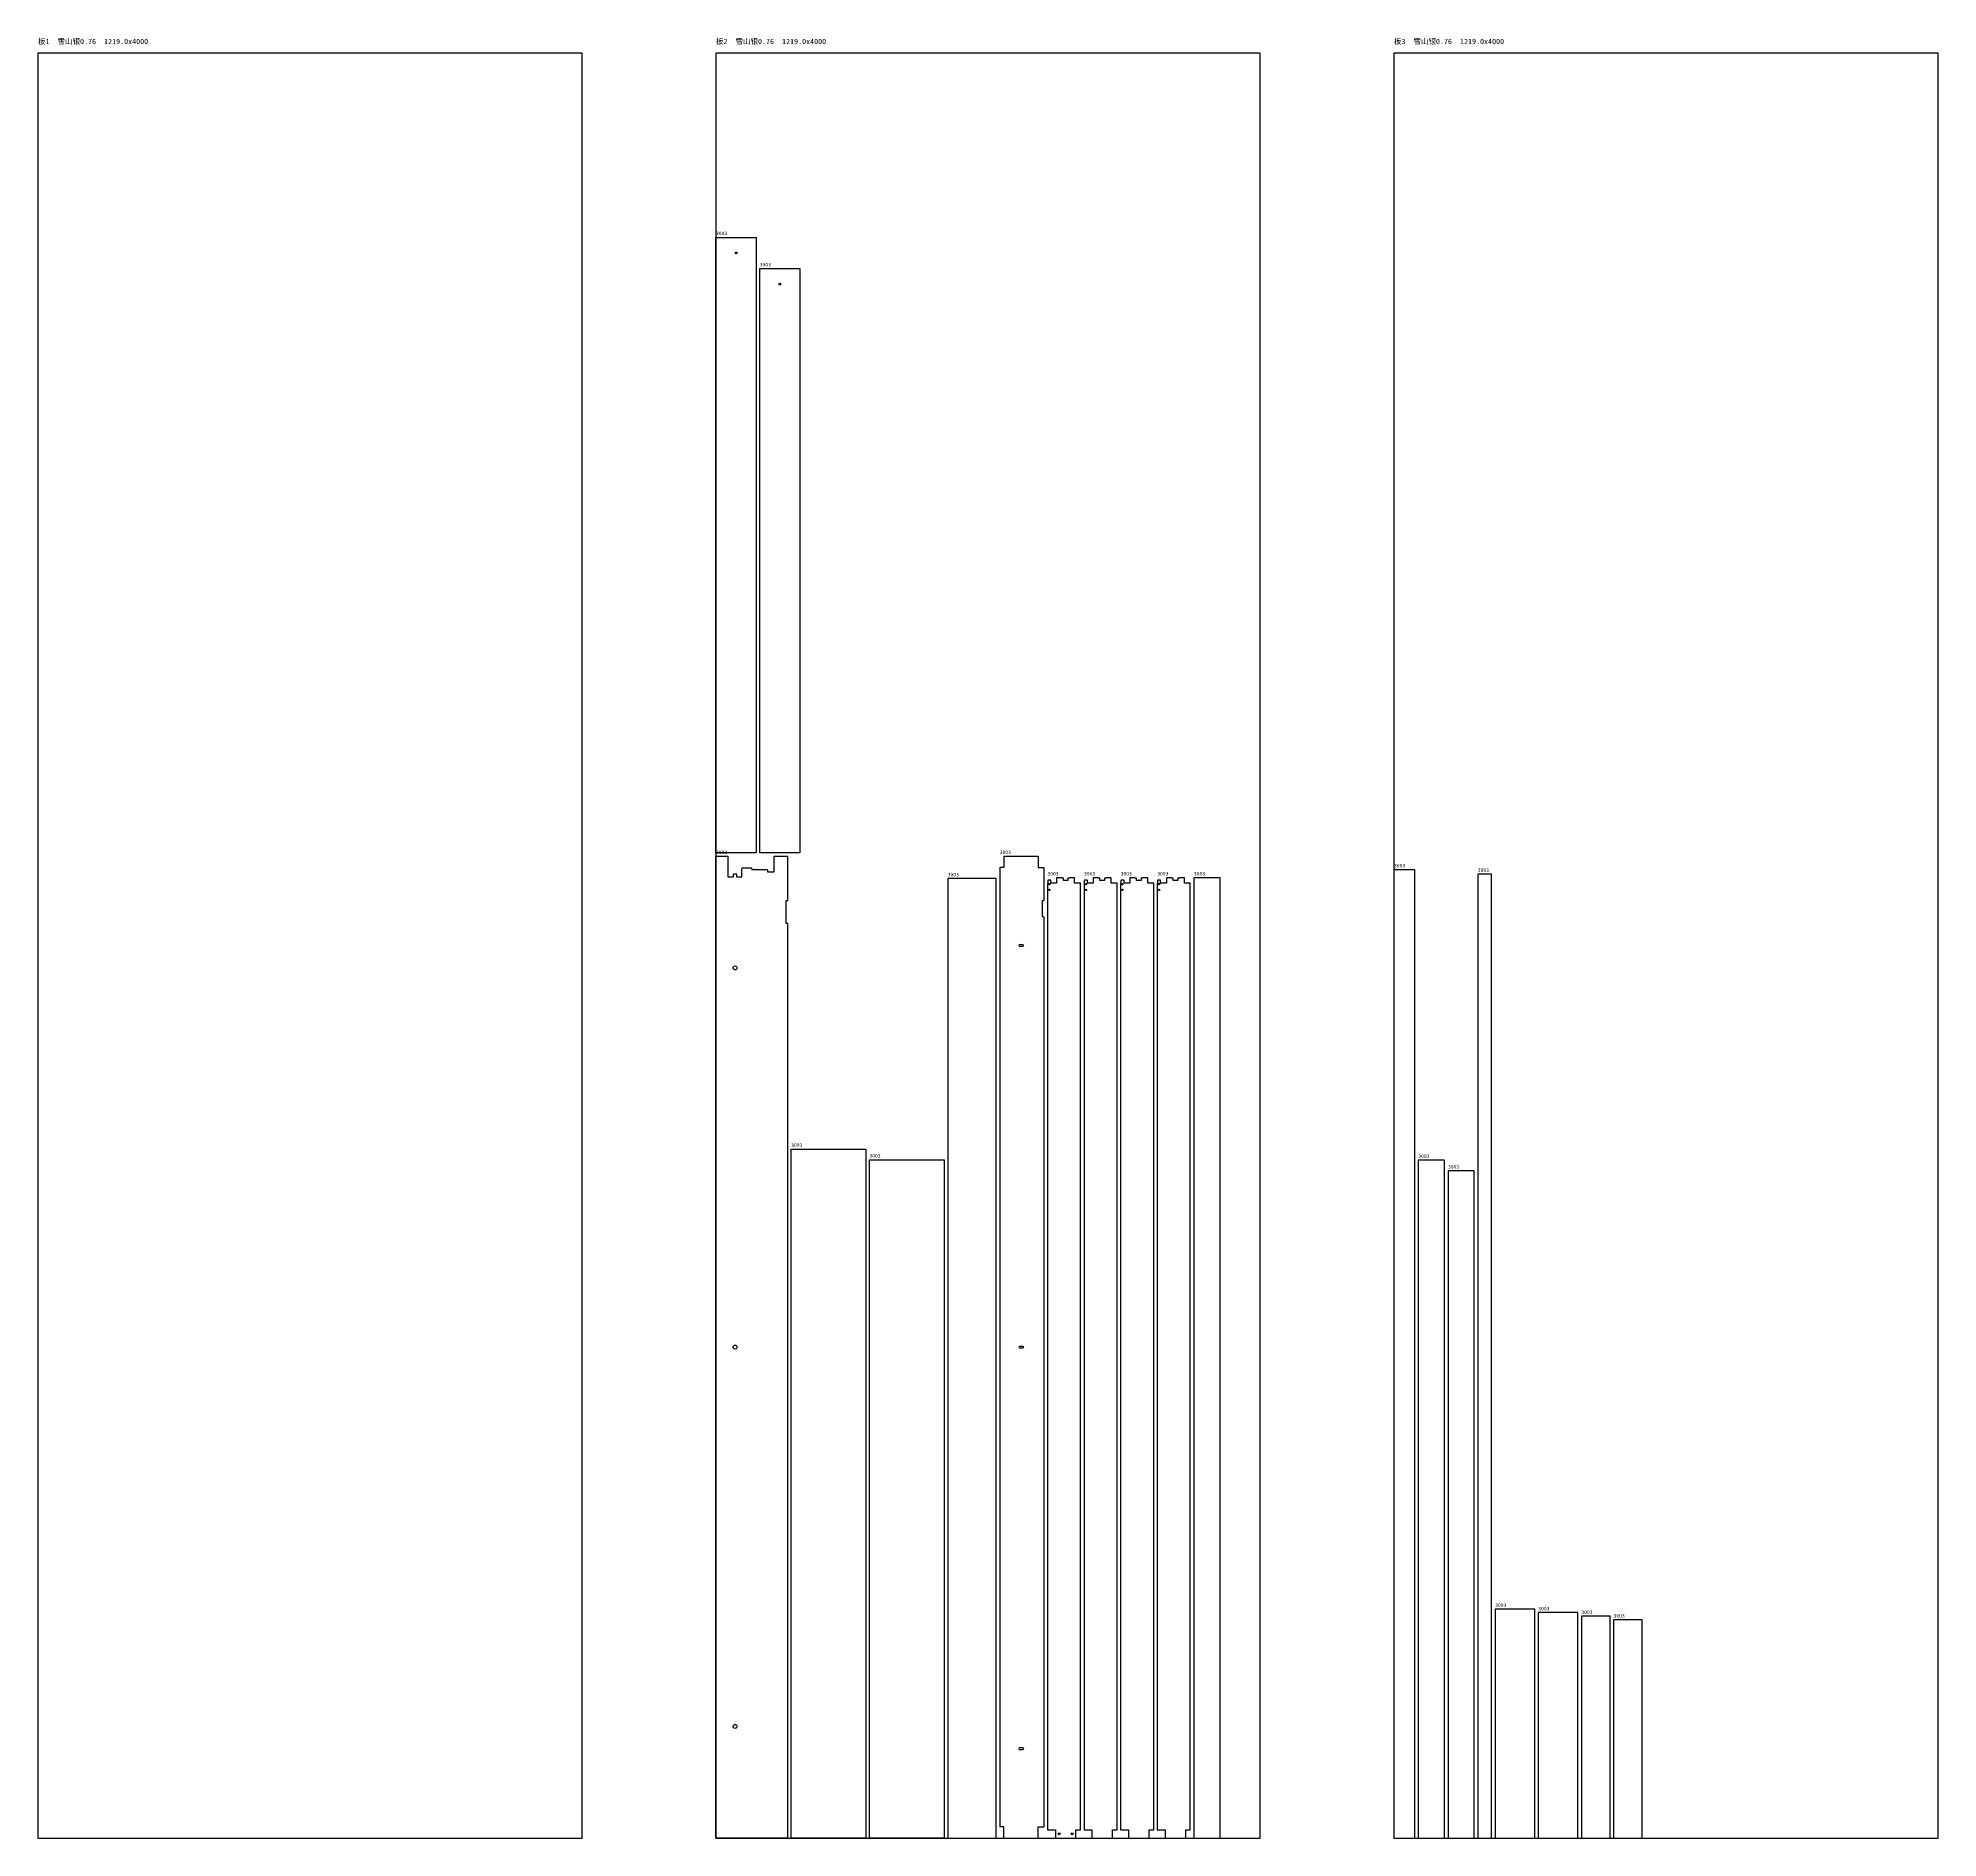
# Model space of a CAD drawing. Header units: metres. Extents: x 0 to 4257, y 0 to 4034.
import ezdxf

# ---------------------------------------------------------------- set-up
doc = ezdxf.new("R2010")
doc.units = ezdxf.units.M

# ---------------------------------------------------------------- blocks, each defined once
blk = doc.blocks.new('KB__-__-3003-__1_1')
blk.add_line((115.6, 2165.2), (115.6, 2165.2))
at = {"color": 0}
blk.add_lwpolyline([(46.2, 2158.9), (46.2, 2153.7), (58.1, 2153.7), (58.1, 2172.2, -0.4142136), (60.1, 2174.2), (78.1, 2174.2, -0.4142136), (80.1, 2172.2), (80.1, 2170.2), (113.6, 2170.2, -0.4142136), (115.6, 2168.2), (115.6, 2165.2), (130.7, 2165.2), (130.7, 2200), (160.6, 2200), (160.6, 2102, -0.4142136), (158.6, 2100), (156.6, 2100), (156.6, 2050), (158.6, 2050, -0.4142136), (160.6, 2048), (160.6, 0), (0, 0), (0, 2200), (26.9, 2200), (26.9, 2153.7), (39.5, 2153.7), (39.5, 2158.9, -0.4142136), (41.5, 2160.9), (44.2, 2160.9, -0.4142136)], format="xyb", close=True, dxfattribs=at)
for centre in [(42.85, 1950), (42.85, 1100), (42.85, 250)]:
    blk.add_circle(centre, 4.45)
blk = doc.blocks.new('KB__-__-3003-__19_18')
blk.add_lwpolyline([(167.3, 1544), (167.3, 0), (0, 0), (0, 1544)], close=True)
blk = doc.blocks.new('KB__-__-3003-__13_12')
blk.add_lwpolyline([(167.3, 1520), (167.3, 0), (0, 0), (0, 1520)], close=True)
blk = doc.blocks.new('KB__-__-3003-__3_2')
blk.add_lwpolyline([(0, 0), (108.5, 0), (108.5, 2150), (0, 2150)], close=True)
blk = doc.blocks.new('KB__-__-3003-__5_4')
at = {"color": 7}
for p, q in [((0, 2174.7), (0, 25.3)), ((9.6, 25.3), (0, 25.3)), ((9.6, 0), (9.6, 25.3)), ((9.6, 0), (86.4, 0)), ((86.4, 0), (86.4, 25.3)), ((86.4, 25.3), (99, 25.3))]:
    blk.add_line(p, q, dxfattribs=at)
for p, q in [((9.6, 2174.7), (0, 2174.7)), ((9.6, 2200), (86.4, 2200)), ((9.6, 2200), (9.6, 2174.7)), ((86.4, 2200), (86.4, 2174.7)), ((86.4, 2174.7), (99, 2174.7))]:
    blk.add_line(p, q)
at = {"color": 0}
blk.add_lwpolyline([(99, 2174.7), (99, 2102, -0.414214), (97, 2100), (95, 2100), (95, 2065), (97, 2065, -0.414214), (99, 2063), (99, 25.3)], format="xyb", dxfattribs=at)
for points in [[(50.5, 2002.5, -1), (50.5, 1997.5), (45.5, 1997.5, -0.414214)], [(45.5, 2002.5), (50.5, 2002.5, -0.414214)], [(50.5, 1102.5, -1), (50.5, 1097.5), (45.5, 1097.5, -0.414214)], [(45.5, 1102.5), (50.5, 1102.5, -0.414214)]]:
    blk.add_lwpolyline(points, format="xyb")
at = {"color": 7}
for points in [[(50.5, 202.5, -1), (50.5, 197.5), (45.5, 197.5, -0.414214)], [(45.5, 202.5), (50.5, 202.5, -0.414214)]]:
    blk.add_lwpolyline(points, format="xyb", dxfattribs=at)
for centre in [(45.5, 2000), (45.5, 1100)]:
    blk.add_arc(centre, 2.5, 90, -90)
blk.add_arc((45.5, 200), 2.5, 90, -90, dxfattribs=at)
blk = doc.blocks.new('KB__-__-3003-__6_5')
at = {"color": 0}
blk.add_lwpolyline([(49.6, 2152), (49.6, 2151), (45.85, 2151), (45.85, 2146), (35.65, 2146), (35.65, 2151), (31.9, 2151), (31.9, 2152), (20.6, 2152), (20.6, 2139.7), (7.6, 2139.7), (7.6, 2145.5, 0.4142136), (6.6, 2146.5), (1.6, 2146.5, 0.4142136), (0.6, 2145.5), (0.6, 2139.7), (0, 2139.7), (0, 18.3), (17.8, 18.3), (17.8, 0), (63.7, 0), (63.7, 18.3), (74, 18.3), (74, 2139.7), (60.9, 2139.7), (60.9, 2152), (49.6, 2152)], format="xyb", dxfattribs=at)
for centre, radius in [((4.1, 2137.7), 1.5), ((4.1, 2124.7), 1.5), ((26.25, 9.3), 2.1), ((55.25, 9.3), 2.1)]:
    blk.add_circle(centre, radius, dxfattribs=at)
blk = doc.blocks.new('KB__-__-3003-__7_6')
blk.add_lwpolyline([(49.6, 2152), (49.6, 2151), (45.85, 2151), (45.85, 2146), (35.65, 2146), (35.65, 2151), (31.9, 2151), (31.9, 2152), (20.6, 2152), (20.6, 2139.7), (7.6, 2139.7), (7.6, 2145.5, 0.4142136), (6.6, 2146.5), (1.6, 2146.5, 0.4142136), (0.6, 2145.5), (0.6, 2139.7), (0, 2139.7), (0, 18.3), (17.8, 18.3), (17.8, 0), (63.7, 0), (63.7, 18.3), (74, 18.3), (74, 2139.7), (60.9, 2139.7), (60.9, 2152), (49.6, 2152)], format="xyb")
for centre in [(4.1, 2137.7), (4.1, 2124.7)]:
    blk.add_circle(centre, 1.5)
blk = doc.blocks.new('KB__-__-3003-__9_8')
blk.add_lwpolyline([(49.6, 2152), (49.6, 2151), (45.85, 2151), (45.85, 2146), (35.65, 2146), (35.65, 2151), (31.9, 2151), (31.9, 2152), (20.6, 2152), (20.6, 2139.7), (7.6, 2139.7), (7.6, 2145.5, 0.4142136), (6.6, 2146.5), (1.6, 2146.5, 0.4142136), (0.6, 2145.5), (0.6, 2139.7), (0, 2139.7), (0, 18.3), (17.8, 18.3), (17.8, 0), (63.7, 0), (63.7, 18.3), (74, 18.3), (74, 2139.7), (60.9, 2139.7), (60.9, 2152), (49.6, 2152)], format="xyb")
for centre in [(4.1, 2137.7), (4.1, 2124.7)]:
    blk.add_circle(centre, 1.5)
blk = doc.blocks.new('KB__-__-3003-__8_7')
blk.add_lwpolyline([(49.6, 2152), (49.6, 2151), (45.85, 2151), (45.85, 2146), (35.65, 2146), (35.65, 2151), (31.9, 2151), (31.9, 2152), (20.6, 2152), (20.6, 2139.7), (7.6, 2139.7), (7.6, 2145.5, 0.4142136), (6.6, 2146.5), (1.6, 2146.5, 0.4142136), (0.6, 2145.5), (0.6, 2139.7), (0, 2139.7), (0, 18.3), (17.8, 18.3), (17.8, 0), (63.7, 0), (63.7, 18.3), (74, 18.3), (74, 2139.7), (60.9, 2139.7), (60.9, 2152), (49.6, 2152)], format="xyb")
for centre in [(4.1, 2137.7), (4.1, 2124.7)]:
    blk.add_circle(centre, 1.5)
blk = doc.blocks.new('KB__-__-3003-__10_9')
blk.add_lwpolyline([(58.7, 2152), (0, 2152), (0, 0), (58.7, 0)], close=True)
blk = doc.blocks.new('KB__-__-3003-__21_20')
at = {"color": 0}
for p, q in [((0, 1379), (90, 1379)), ((0, 0), (0, 1379))]:
    blk.add_line(p, q, dxfattribs=at)
for p, q in [((90, 1379), (90, 0)), ((90, 0), (0, 0))]:
    blk.add_line(p, q)
blk.add_circle((45, 1344), 2.15, dxfattribs=at)
blk = doc.blocks.new('KB__-__-3003-__4_3')
at = {"color": 0}
for p, q in [((0, 1309), (90, 1309)), ((0, 0), (0, 1309))]:
    blk.add_line(p, q, dxfattribs=at)
for p, q in [((90, 1309), (90, 0)), ((90, 0), (0, 0))]:
    blk.add_line(p, q)
blk.add_circle((45, 1274), 2.15, dxfattribs=at)
blk = doc.blocks.new('KB__-__-3003-__11_10')
blk.add_lwpolyline([(46.5, 2170), (0, 2170), (0, 0), (46.5, 0)], close=True)
blk = doc.blocks.new('KB__-__-3003-__20_19')
blk.add_lwpolyline([(58.7, 1519), (0, 1519), (0, 0), (58.7, 0)], close=True)
blk = doc.blocks.new('KB__-__-3003-__14_13')
blk.add_lwpolyline([(58.7, 1495), (0, 1495), (0, 0), (58.7, 0)], close=True)
blk = doc.blocks.new('KB__-__-3003-__12_11')
blk.add_lwpolyline([(31, 2160), (0, 2160), (0, 0), (31, 0)], close=True)
blk = doc.blocks.new('KB__-__-3003-__18_17')
at = {"color": 0}
blk.add_lwpolyline([(0, 0), (88.5, 0), (88.5, 513), (0, 513)], close=True, dxfattribs=at)
blk = doc.blocks.new('KB__-__-3003-__16_15')
at = {"color": 0}
blk.add_lwpolyline([(0, 0), (88.5, 0), (88.5, 505), (0, 505)], close=True, dxfattribs=at)
blk = doc.blocks.new('KB__-__-3003-__17_16')
blk.add_lwpolyline([(64.3, 497), (0, 497), (0, 0), (64.3, 0)], close=True)
blk = doc.blocks.new('KB__-__-3003-__15_14')
blk.add_lwpolyline([(64.3, 489), (0, 489), (0, 0), (64.3, 0)], close=True)

msp = doc.modelspace()

# ---------------------------------------------------------------- linework, layer by layer
at = {"color": 3}
for points in [[(0, 0), (1219, 0), (1219, 4000), (0, 4000)], [(1519, 0), (2738, 0), (2738, 4000), (1519, 4000)], [(3038, 0), (4257, 0), (4257, 4000), (3038, 4000)]]:
    msp.add_lwpolyline(points, close=True, dxfattribs=at)

# ---------------------------------------------------------------- block references
for name, p in [('KB__-__-3003-__21_20', (1519, 2208)), ('KB__-__-3003-__4_3', (1617, 2208)), ('KB__-__-3003-__1_1', (1519, 0)), ('KB__-__-3003-__5_4', (2154.7, 0)), ('KB__-__-3003-__3_2', (2038.2, 0)), ('KB__-__-3003-__6_5', (2261.7, 0)), ('KB__-__-3003-__7_6', (2343.7, 0)), ('KB__-__-3003-__9_8', (2425.7, 0)), ('KB__-__-3003-__8_7', (2507.7, 0)), ('KB__-__-3003-__10_9', (2589.7, 0)), ('KB__-__-3003-__11_10', (3038, 0)), ('KB__-__-3003-__12_11', (3225.9, 0)), ('KB__-__-3003-__19_18', (1687.6, 0)), ('KB__-__-3003-__13_12', (1862.9, 0)), ('KB__-__-3003-__20_19', (3092.5, 0)), ('KB__-__-3003-__14_13', (3159.2, 0)), ('KB__-__-3003-__18_17', (3264.9, 0)), ('KB__-__-3003-__16_15', (3361.4, 0)), ('KB__-__-3003-__17_16', (3457.9, 0)), ('KB__-__-3003-__15_14', (3530.2, 0))]:
    msp.add_blockref(name, p)

# ---------------------------------------------------------------- texts
at = {"color": 5}
for s, p in [('板1  雪山银0.76  1219.0x4000', (0, 4020)), ('板2  雪山银0.76  1219.0x4000', (1519, 4020)), ('板3  雪山银0.76  1219.0x4000', (3038, 4020))]:
    msp.add_text(s, height=12, dxfattribs=at).set_placement(p)
for p in [(1519, 3592), (1617, 3522), (1519, 2205), (2154.7, 2205), (3038, 2175), (3225.9, 2165), (2038.2, 2155), (2261.7, 2157), (2343.7, 2157), (2425.7, 2157), (2507.7, 2157), (2589.7, 2157), (1687.6, 1549), (1862.9, 1525), (3092.5, 1524), (3159.2, 1500), (3264.9, 518), (3361.4, 510), (3457.9, 502), (3530.2, 494)]:
    msp.add_text('3003', height=8).set_placement(p)

doc.saveas('drawing.dxf')
